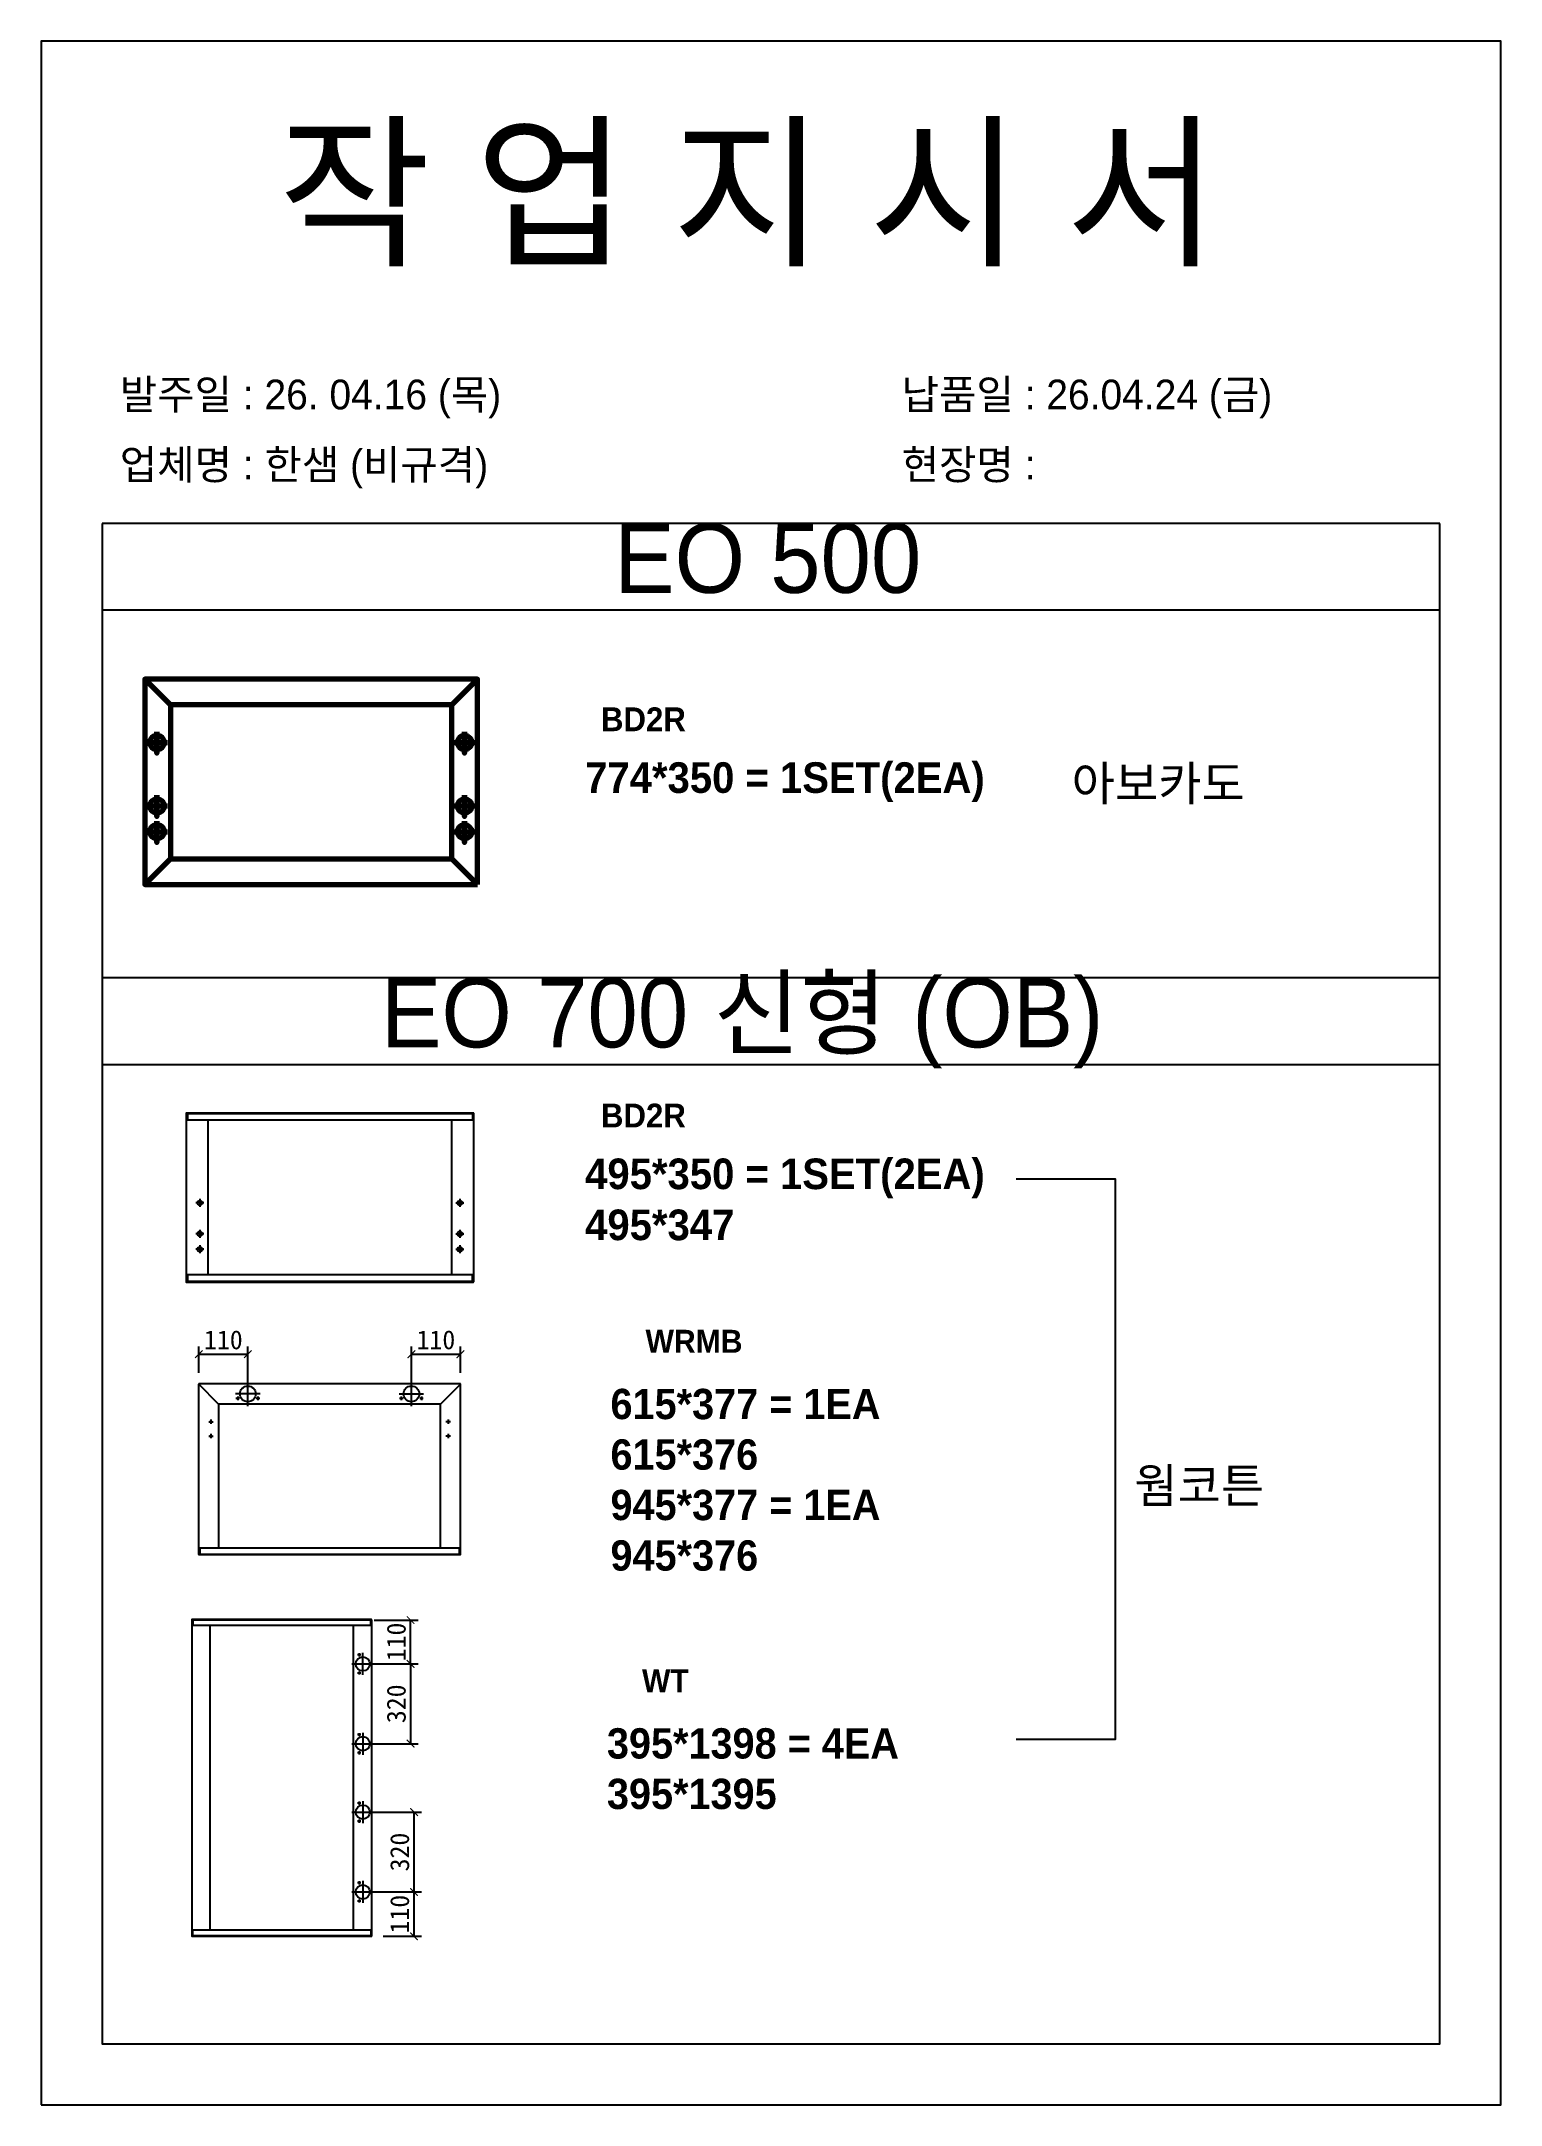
# Model space of a CAD drawing. Header units: millimetres. Extents: x -44117 to 256353, y -2095463 to 65325.
# Drawn here: x 115572 to 117495, y -876951 to -874231 of the extents above; entities that cross this region are included whole.
import ezdxf

# ---------------------------------------------------------------- set-up
doc = ezdxf.new("R2010")
doc.units = ezdxf.units.MM
doc.header["$LTSCALE"] = 10
doc.layers.add('Layer1', color=7, linetype='Continuous', lineweight=70)
doc.styles.add('MtX_Gulim', font='')
doc.styles.get('MtX_Gulim').set_extended_font_data('Gulim', bold=True)
doc.dimstyles.new('ISO-25', dxfattribs={"dimtxt": 2.5, "dimasz": 2.5, "dimexe": 1, "dimexo": 1, "dimtad": 1, "dimtxsty": 'Standard', "dimblk": 'ARCHTICK', "dimcen": 2.5, "dimadec": 0, "dimazin": 0, "dimtfac": 1, "dimtmove": 0, "dimatfit": 3, "dimfxl": 0, "dimarcsym": 0})

msp = doc.modelspace()

# ---------------------------------------------------------------- texts
at = {"linetype": 'Continuous', "style": 'MtX_Gulim'}
for s, height, p in [('BD2R', 31.421769, (116309.2728, -875140.59932)), ('BD2R', 31.421769, (116309.2728, -875662.91333)), ('WRMB', 30.315933, (116368.06649, -875959.98524)), ('WT', 30.315933, (116363.38159, -876407.35511))]:
    msp.add_text(s, height=height, dxfattribs=at).set_placement(p)
at = {"attachment_point": 1}
for s, width, gutter_width, heights, insert, char_height in [('{\\fGulim|b0|i0|c129|p50;작 업 지 시 서}', 3786.0728481, 14.30944, [-178.40505], (115884.07902, -874350.405), 160.2657825), ('\\pt11;{\\fGulim|b0|i0|c129|p50;발주일 : 26. 04.16 (목)}', 3786.0728481, 14.30944, [39.49878], (115675.23614, -874677.14872), 39.2651167), ('{\\fGulim|b0|i0|c129|p50;납품일 : 26.04.24 (금)}', 3786.0728481, 14.30944, [40.16974], (116705.49096, -874677.14872), 39.2651167), ('{\\fGulim|b0|i0|c129|p50;업체명 : 한샘 (비규격)}', 3786.0728481, 14.30944, [41.34032], (115675.23614, -874769.48033), 39.2651167), ('{\\fGulim|b0|i0|c129|p50;현장명 : }', 3786.0728481, 14.30944, [-43.81381], (116705.49096, -874769.48033), 39.2651167), ('{\\fGulim|b0|i0|c129|p50;EO 500}', 2155.3243433, 8.14604, [-93.54386], (116326.70622, -874866.98579), 91.2356303), ('{\\f굴림|b1|i0|c129|p50;774*350 = 1SET(2EA)}', 12198.822037, 156.88766, [-50.5349], (116288.44964, -875181.55779), 40.342541), ('{\\f굴림|b1|i0|c129|p50;아보카도}', 13746.5878503, 176.7933, [-50.51237], (116929.5758, -875186.75608), 45.4611341), ('{\\fGulim|b0|i0|c129|p50;EO 700 신형 (OB)}', 2155.3243433, 8.14604, [-114.80382], (116019.46268, -875466.11069), 91.2356303), ('{\\f굴림|b1|i0|c129|p50;495*350 = 1SET(2EA)\\P\\C1;495*347}', 12198.822037, 156.88766, [-113.28997], (116288.44964, -875703.87181), 40.342541), ('{\\f굴림|b1|i0|c129|p50;615*377 = 1EA\\P\\C1;615*376\\P\\C256;945*377 = 1EA\\P\\C1;945*376}', 12072.7918459, 155.2668, [-240.98041], (116321.86927, -876007.46584), 39.9257485), ('{\\f굴림|b1|i0|c129|p50;웜코튼}', 13746.5878503, 176.7933, [-49.06916], (117012.14751, -876112.32724), 45.4611341), ('{\\f굴림|b1|i0|c129|p50;395*1398 = 4EA\\P\\C1;395*1395}', 12072.7918459, 155.2668, [-107.68333], (116317.18437, -876454.83571), 39.9257485)]:
    msp.add_mtext_dynamic_manual_height_columns(s, width=width, gutter_width=gutter_width, heights=heights, dxfattribs=dict(at, insert=insert, char_height=char_height))

# ---------------------------------------------------------------- blocks, each defined once
blk = doc.blocks.new('_ArchTick')
at = {"color": 0, "linetype": 'ByBlock', "const_width": 0.15}
blk.add_lwpolyline([(-0.5, -0.5), (0.5, 0.5)], dxfattribs=at)
blk = doc.blocks.new('*D5662')
at = {"color": 0, "lineweight": -2}
for p, q in [((115779.4, -875986.4), (115779.4, -875951.8)), ((115844, -875999.1), (115844, -875951.8)), ((115779.4, -875961.8), (115844, -875961.8))]:
    blk.add_line(p, q, dxfattribs=at)
at = {"layer": 'Defpoints', "color": 0}
for p in [(115844, -875961.8), (115779.4, -876001.4), (115844, -876014.1)]:
    blk.add_point(p, dxfattribs=at)
at = {"color": 0, "lineweight": -2, "xscale": 10, "yscale": 10, "zscale": 10, "rotation": 180}
blk.add_blockref('_ArchTick', (115779.4, -875961.8), dxfattribs=at)
at = {"color": 0, "lineweight": -2, "xscale": 10, "yscale": 10, "zscale": 10}
blk.add_blockref('_ArchTick', (115844, -875961.8), dxfattribs=at)
at = {"color": 0, "insert": (115811.7, -875943), "char_height": 25, "attachment_point": 5}
blk.add_mtext('110', dxfattribs=at)
blk = doc.blocks.new('*D5663')
at = {"color": 0, "lineweight": -2}
for p, q in [((116059.5, -875999.1), (116059.5, -875951.8)), ((116124, -875986.4), (116124, -875951.8)), ((116059.5, -875961.8), (116124, -875961.8))]:
    blk.add_line(p, q, dxfattribs=at)
at = {"layer": 'Defpoints', "color": 0}
for p in [(116124, -875961.8), (116124, -876001.4), (116059.5, -876014.1)]:
    blk.add_point(p, dxfattribs=at)
at = {"color": 0, "lineweight": -2, "xscale": 10, "yscale": 10, "zscale": 10, "rotation": 180}
blk.add_blockref('_ArchTick', (116059.5, -875961.8), dxfattribs=at)
at = {"color": 0, "lineweight": -2, "xscale": 10, "yscale": 10, "zscale": 10}
blk.add_blockref('_ArchTick', (116124, -875961.8), dxfattribs=at)
at = {"color": 0, "insert": (116091.8, -875943), "char_height": 25, "attachment_point": 5}
blk.add_mtext('110', dxfattribs=at)
blk = doc.blocks.new('*D5664')
at = {"color": 0, "lineweight": -2}
for p, q in [((116010.5, -876312.2), (116068.4, -876312.2)), ((116058.4, -876370), (116058.4, -876312.2)), ((116010.5, -876370), (116068.4, -876370))]:
    blk.add_line(p, q, dxfattribs=at)
at = {"layer": 'Defpoints', "color": 0}
for p in [(115995.5, -876312.2), (116058.4, -876312.2), (115995.5, -876370)]:
    blk.add_point(p, dxfattribs=at)
at = {"color": 0, "lineweight": -2, "xscale": 10, "yscale": 10, "zscale": 10}
for p, rotation in [((116058.4, -876312.2), 90), ((116058.4, -876370), 270)]:
    blk.add_blockref('_ArchTick', p, dxfattribs=dict(at, rotation=rotation))
at = {"color": 0, "insert": (116039.7, -876341.1), "char_height": 25, "attachment_point": 5, "rotation": 90}
blk.add_mtext('110', dxfattribs=at)
blk = doc.blocks.new('*D5665')
at = {"color": 0, "lineweight": -2}
for p, q in [((116010.5, -876670.6), (116073, -876670.6)), ((116063, -876729.1), (116063, -876670.6)), ((116022.1, -876729.1), (116073, -876729.1))]:
    blk.add_line(p, q, dxfattribs=at)
at = {"layer": 'Defpoints', "color": 0}
for p in [(115995.5, -876670.6), (116063, -876670.6), (116007.1, -876729.1)]:
    blk.add_point(p, dxfattribs=at)
at = {"color": 0, "lineweight": -2, "xscale": 10, "yscale": 10, "zscale": 10}
for p, rotation in [((116063, -876670.6), 90), ((116063, -876729.1), 270)]:
    blk.add_blockref('_ArchTick', p, dxfattribs=dict(at, rotation=rotation))
at = {"color": 0, "insert": (116044.2, -876699.9), "char_height": 25, "attachment_point": 5, "rotation": 90}
blk.add_mtext('110', dxfattribs=at)
blk = doc.blocks.new('*D5666')
at = {"color": 0, "lineweight": -2}
for p, q in [((116010.5, -876565.4), (116073, -876565.4)), ((116063, -876670.6), (116063, -876565.4)), ((116010.5, -876670.6), (116073, -876670.6))]:
    blk.add_line(p, q, dxfattribs=at)
at = {"layer": 'Defpoints', "color": 0}
for p in [(115995.5, -876565.4), (116063, -876565.4), (115995.5, -876670.6)]:
    blk.add_point(p, dxfattribs=at)
at = {"color": 0, "lineweight": -2, "xscale": 10, "yscale": 10, "zscale": 10}
for p, rotation in [((116063, -876565.4), 90), ((116063, -876670.6), 270)]:
    blk.add_blockref('_ArchTick', p, dxfattribs=dict(at, rotation=rotation))
at = {"color": 0, "insert": (116044.2, -876618), "char_height": 25, "attachment_point": 5, "rotation": 90}
blk.add_mtext('320', dxfattribs=at)
blk = doc.blocks.new('*D5667')
at = {"color": 0, "lineweight": -2}
for p, q in [((116010.5, -876370), (116068.4, -876370)), ((116058.4, -876370), (116058.4, -876475.2)), ((116010.5, -876475.2), (116068.4, -876475.2))]:
    blk.add_line(p, q, dxfattribs=at)
at = {"layer": 'Defpoints', "color": 0}
for p in [(115995.5, -876370), (115995.5, -876475.2), (116058.4, -876475.2)]:
    blk.add_point(p, dxfattribs=at)
at = {"color": 0, "lineweight": -2, "xscale": 10, "yscale": 10, "zscale": 10}
for p, rotation in [((116058.4, -876370), 90), ((116058.4, -876475.2), 270)]:
    blk.add_blockref('_ArchTick', p, dxfattribs=dict(at, rotation=rotation))
at = {"color": 0, "insert": (116039.7, -876422.6), "char_height": 25, "attachment_point": 5, "rotation": 90}
blk.add_mtext('320', dxfattribs=at)

# ---------------------------------------------------------------- dimensions: what is measured, and where the dimension line sits
for base, p1, p2, picture, middle in [((115843.95021, -875961.78309), (115779.43016, -876001.36349), (115843.95021, -876014.08992), '*D5662', (115811.69019, -875943.03309)), ((116124.02003, -875961.78309), (116059.49999, -876014.08992), (116124.02003, -876001.36349), '*D5663', (116091.76001, -875943.03309))]:
    dim = msp.add_linear_dim(base=base, p1=p1, p2=p2, text='110', dimstyle='ISO-25', override={"dimscale": 10, "dimasz": 1, "dimexo": 1.5, "dimtxsty": 'Standard'})
    dim.commit()
    dim.dimension.update_dxf_attribs({"geometry": picture, "text_midpoint": middle})
dim = msp.add_linear_dim(base=(116058.40016, -876312.21206), p1=(115995.47502, -876370.04915), p2=(115995.47502, -876312.21206), angle=90, text='110', dimstyle='ISO-25', override={"dimscale": 10, "dimasz": 1, "dimexo": 1.5, "dimtxsty": 'Standard'})
dim.commit()
dim.dimension.update_dxf_attribs({"geometry": '*D5664', "text_midpoint": (116058.40016, -876341.13061), "dimtype": 160})
for base, p1, p2, text, picture, middle in [((116058.40016, -876475.23169), (115995.47502, -876370.04915), (115995.47502, -876475.23169), '320', '*D5667', (116039.65016, -876422.64042)), ((116062.97162, -876565.44169), (115995.47502, -876670.62422), (115995.47502, -876565.44169), '320', '*D5666', (116044.22162, -876618.03295)), ((116062.97162, -876670.62422), (116007.11357, -876729.12892), (115995.47502, -876670.62422), '110', '*D5665', (116044.22162, -876699.87657))]:
    dim = msp.add_linear_dim(base=base, p1=p1, p2=p2, angle=90, text=text, dimstyle='ISO-25', override={"dimscale": 10, "dimasz": 1, "dimexo": 1.5, "dimtxsty": 'Standard'})
    dim.commit()
    dim.dimension.update_dxf_attribs({"geometry": picture, "text_midpoint": middle})

# ---------------------------------------------------------------- linework, layer by layer
for p, q in [((117414.83864, -874866.69803), (115651.91503, -874866.69803)), ((117414.83864, -874981.17358), (115651.91503, -874981.17358)), ((117414.83864, -875465.82293), (115651.91503, -875465.82293)), ((117414.83864, -875580.29849), (115651.91503, -875580.29849)), ((115762.70291, -875644.2386), (115762.70291, -875866.50943)), ((116141.646, -875644.81179), (115762.70291, -875644.81179)), ((116141.646, -875653.47335), (115762.70291, -875653.47335)), ((116141.32756, -875643.92016), (115763.02135, -875643.92016)), ((115764.2951, -875643.92016), (115764.2951, -875653.47335)), ((115791.36247, -875653.47335), (115791.36247, -875857.27468)), ((116112.98644, -875857.27468), (116112.98644, -875653.47335)), ((116140.0538, -875643.92016), (116140.0538, -875653.47335)), ((116141.646, -875866.50943), (116141.646, -875644.2386)), ((115786.10821, -875762.37968), (115775.59971, -875762.37968)), ((115780.85396, -875757.12543), (115780.85396, -875767.63394)), ((116118.24069, -875762.37968), (116128.7492, -875762.37968)), ((116123.49494, -875757.12543), (116123.49494, -875767.63394)), ((115786.10821, -875803.13995), (115775.59971, -875803.13995)), ((115780.85396, -875797.8857), (115780.85396, -875808.3942)), ((115780.85396, -875818.26583), (115780.85396, -875828.77434)), ((116118.24069, -875803.13995), (116128.7492, -875803.13995)), ((116123.49494, -875797.8857), (116123.49494, -875808.3942)), ((116123.49494, -875818.26583), (116123.49494, -875828.77434)), ((115786.10821, -875823.52008), (115775.59971, -875823.52008)), ((116118.24069, -875823.52008), (116128.7492, -875823.52008)), ((116141.646, -875857.27468), (115762.70291, -875857.27468)), ((116141.646, -875865.93624), (115762.70291, -875865.93624)), ((115763.02135, -875866.82787), (116141.32756, -875866.82787)), ((115764.2951, -875857.27468), (115764.2951, -875866.82787)), ((116140.0538, -875866.82787), (116140.0538, -875857.27468)), ((115779.1342, -876001.36349), (115779.1342, -876225.70382)), ((115805.47495, -876027.70424), (115779.22088, -876001.15421)), ((116124.02003, -876001.06753), (115779.43016, -876001.06753)), ((115843.95021, -876030.23334), (115843.95021, -875997.9465)), ((116059.5, -876030.23334), (116059.5, -875997.9465)), ((116097.97524, -876027.70424), (116124.22931, -876001.15421)), ((116124.316, -876225.70382), (116124.316, -876001.36349)), ((115805.47495, -876027.70424), (115805.47495, -876217.7128)), ((116097.97524, -876027.70424), (115805.47495, -876027.70424)), ((115860.09363, -876014.08992), (115827.8068, -876014.08992)), ((115832.99956, -876020.00919), (115828.26414, -876020.00919)), ((115830.63185, -876017.64148), (115830.63185, -876022.3769)), ((115859.63627, -876020.00919), (115854.90086, -876020.00919)), ((115857.26857, -876017.64148), (115857.26857, -876022.3769)), ((116043.35657, -876014.08992), (116075.64341, -876014.08992)), ((116048.54935, -876020.00919), (116043.81393, -876020.00919)), ((116046.18164, -876017.64148), (116046.18164, -876022.3769)), ((116075.18606, -876020.00919), (116070.45065, -876020.00919)), ((116072.81835, -876017.64148), (116072.81835, -876022.3769)), ((116097.97524, -876217.12088), (116097.97524, -876027.70424)), ((115792.45256, -876050.78939), (115798.37183, -876050.78939)), ((115795.41219, -876047.82976), (115795.41219, -876053.74903)), ((116110.99764, -876050.78939), (116105.07837, -876050.78939)), ((116108.03801, -876047.82976), (116108.03801, -876053.74903)), ((115792.45256, -876069.73106), (115798.37183, -876069.73106)), ((115795.41219, -876066.77142), (115795.41219, -876072.69069)), ((116110.99764, -876069.73106), (116105.07837, -876069.73106)), ((116108.03801, -876066.77142), (116108.03801, -876072.69069)), ((115779.1342, -876217.12088), (116124.316, -876217.12088)), ((115779.1342, -876225.17108), (116124.02003, -876225.17108)), ((115779.43016, -876225.99978), (116124.02003, -876225.99978)), ((115780.61401, -876217.12088), (115780.61401, -876225.99978)), ((116122.83618, -876225.99978), (116122.83618, -876217.12088)), ((115770.19799, -876311.73275), (115770.19799, -876728.94061)), ((116007.19156, -876312.21206), (115770.19799, -876312.21206)), ((116007.19156, -876319.45501), (115770.19799, -876319.45501)), ((116006.92527, -876311.46647), (115770.46428, -876311.46647)), ((115771.52942, -876311.46647), (115771.52942, -876319.45501)), ((115793.89735, -876318.92244), (115793.89735, -876721.21836)), ((115983.22592, -876721.21836), (115983.22592, -876319.45501)), ((116005.86013, -876319.45501), (116005.86013, -876311.46647)), ((116007.19156, -876728.94061), (116007.19156, -876311.73275)), ((115992.81217, -876358.06632), (115988.55162, -876358.06632)), ((115990.68189, -876355.93605), (115990.68189, -876360.1966)), ((115995.47502, -876384.57374), (115995.47502, -876355.52456)), ((115980.95043, -876370.04915), (116009.99961, -876370.04915)), ((115992.81217, -876382.03197), (115988.55162, -876382.03197)), ((115990.68189, -876379.90169), (115990.68189, -876384.16225)), ((115992.81217, -876463.24886), (115988.55162, -876463.24886)), ((115990.68189, -876461.11858), (115990.68189, -876465.37914)), ((115995.47502, -876460.7071), (115995.47502, -876489.75628)), ((115980.95043, -876475.23169), (116009.99961, -876475.23169)), ((115992.81217, -876487.2145), (115988.55162, -876487.2145)), ((115990.68189, -876485.08423), (115990.68189, -876489.34478)), ((115992.81217, -876553.45886), (115988.55162, -876553.45886)), ((115990.68189, -876551.32858), (115990.68189, -876555.58914)), ((115995.47502, -876550.9171), (115995.47502, -876579.96628)), ((115980.95043, -876565.44169), (116009.99961, -876565.44169)), ((115992.81217, -876577.4245), (115988.55162, -876577.4245)), ((115990.68189, -876575.29422), (115990.68189, -876579.55478)), ((115992.81217, -876658.64138), (115988.55162, -876658.64138)), ((115990.68189, -876656.51111), (115990.68189, -876660.77166)), ((115995.47502, -876656.09963), (115995.47502, -876685.1488)), ((115980.95043, -876670.62422), (116009.99961, -876670.62422)), ((115992.81217, -876682.60703), (115988.55162, -876682.60703)), ((115990.68189, -876680.47675), (115990.68189, -876684.73731)), ((116007.19156, -876721.21836), (115770.19799, -876721.21836)), ((116007.19156, -876728.46131), (115770.19799, -876728.46131)), ((116006.92527, -876729.20691), (115770.46428, -876729.20691)), ((115771.52942, -876729.20691), (115771.52942, -876721.21836)), ((116005.86013, -876721.21836), (116005.86013, -876729.20691))]:
    msp.add_line(p, q)
msp.add_lwpolyline([(115571.78214, -876951.10366), (117494.97153, -876951.10366), (117494.97153, -874231.16438), (115571.78214, -874231.16438)], close=True)
for points in [[(115651.91503, -874866.69803), (115651.91503, -876870.97077), (117414.83864, -876870.97077), (117414.83864, -874866.69803)], [(116856.3667, -875730.5355), (116986.9452, -875730.5355), (116986.9452, -876469.84027), (116856.3667, -876469.84027)]]:
    msp.add_lwpolyline(points)
for centre, radius in [((115780.85396, -875762.37968), 3.1844), ((116123.49494, -875762.37968), 3.1844), ((115780.85396, -875803.13995), 3.1844), ((115780.85396, -875823.52008), 3.1844), ((116123.49494, -875803.13995), 3.1844), ((116123.49494, -875823.52008), 3.1844), ((115843.95021, -876014.08992), 10.35872), ((116059.5, -876014.08992), 10.35872), ((115830.63185, -876020.00919), 0.94708), ((115857.26857, -876020.00919), 0.94708), ((116046.18164, -876020.00919), 0.94708), ((116072.81835, -876020.00919), 0.94708), ((115795.41219, -876050.78939), 0.88789), ((116108.03801, -876050.78939), 0.88789), ((115795.41219, -876069.73106), 0.88789), ((116108.03801, -876069.73106), 0.88789), ((115995.47502, -876370.04915), 9.31997), ((115990.68189, -876358.06632), 0.85211), ((115990.68189, -876382.03197), 0.85211), ((115995.47502, -876475.23169), 9.31997), ((115990.68189, -876463.24886), 0.85211), ((115990.68189, -876487.2145), 0.85211), ((115990.68189, -876553.45886), 0.85211), ((115995.47502, -876565.44169), 9.31997), ((115990.68189, -876577.4245), 0.85211), ((115995.47502, -876670.62422), 9.31997), ((115990.68189, -876658.64138), 0.85211), ((115990.68189, -876682.60703), 0.85211)]:
    msp.add_circle(centre, radius)
for centre, radius, start, end in [((115763.02135, -875644.2386), 0.31844, 90, 180), ((116141.32756, -875644.2386), 0.31844, 0, 90), ((115763.02135, -875866.50943), 0.31844, 180, 270), ((116141.32756, -875866.50943), 0.31844, 270, 0), ((115779.43016, -876001.36349), 0.29596, 90, 180), ((116124.02003, -876001.36349), 0.29596, 0, 90), ((115779.43016, -876225.70382), 0.29596, 180, 270), ((116124.02003, -876225.70382), 0.29596, 270, 0), ((115770.46428, -876311.73275), 0.26628, 90, 180), ((116006.92527, -876311.73275), 0.26628, 0, 90), ((115770.46428, -876728.94062), 0.26628, 180, 270), ((116006.92527, -876728.94062), 0.26628, 270, 0)]:
    msp.add_arc(centre, radius, start, end)
at = {"layer": 'Layer1'}
for p, q in [((115742.20149, -875105.76538), (115708.35121, -875071.9151)), ((116146.77904, -875071.9151), (116112.92876, -875105.76538)), ((116112.92876, -875105.76538), (116146.77904, -875071.9151)), ((115710.18693, -875155.41894), (115738.32742, -875155.41894)), ((116115.54372, -875155.41894), (116143.68422, -875155.41894)), ((115710.18693, -875239.17687), (115738.32742, -875239.17687)), ((116115.54372, -875239.17687), (116143.68422, -875239.17687)), ((115710.18693, -875273.15415), (115738.32742, -875273.15415)), ((116115.54372, -875273.15415), (116143.68422, -875273.15415)), ((115742.20149, -875308.86706), (115708.35121, -875342.71734)), ((116146.77904, -875342.71734), (116112.92876, -875308.86706))]:
    msp.add_line(p, q, dxfattribs=at)
for points in [[(116146.77904, -875342.71734), (116146.77904, -875071.9151), (115708.35121, -875071.9151), (115708.35121, -875342.71734)], [(116112.92876, -875308.86706), (116112.92876, -875105.76538), (115742.20149, -875105.76538), (115742.20149, -875308.86706)], [(115724.25718, -875141.34869), (115724.25718, -875169.48918)], [(116129.61397, -875141.34869), (116129.61397, -875169.48918)], [(115724.25718, -875225.10662), (115724.25718, -875253.24712)], [(116129.61397, -875225.10662), (116129.61397, -875253.24712)], [(115724.25718, -875259.0839), (115724.25718, -875287.22439)], [(116129.61397, -875259.0839), (116129.61397, -875287.22439)]]:
    msp.add_lwpolyline(points, close=True, dxfattribs=at)
for centre in [(115724.25718, -875155.41894), (116129.61397, -875155.41894), (115724.25718, -875239.17687), (116129.61397, -875239.17687), (115724.25718, -875273.15415), (116129.61397, -875273.15415)]:
    msp.add_circle(centre, 9.38017, dxfattribs=at)

msp.set_redraw_order([(e.dxf.handle, doc.entitydb.next_handle()) for e in msp.query("TEXT MTEXT ATTDEF DIMENSION ARC_DIMENSION")])  # texts and dimensions are drawn at this point

doc.saveas('drawing.dxf')
